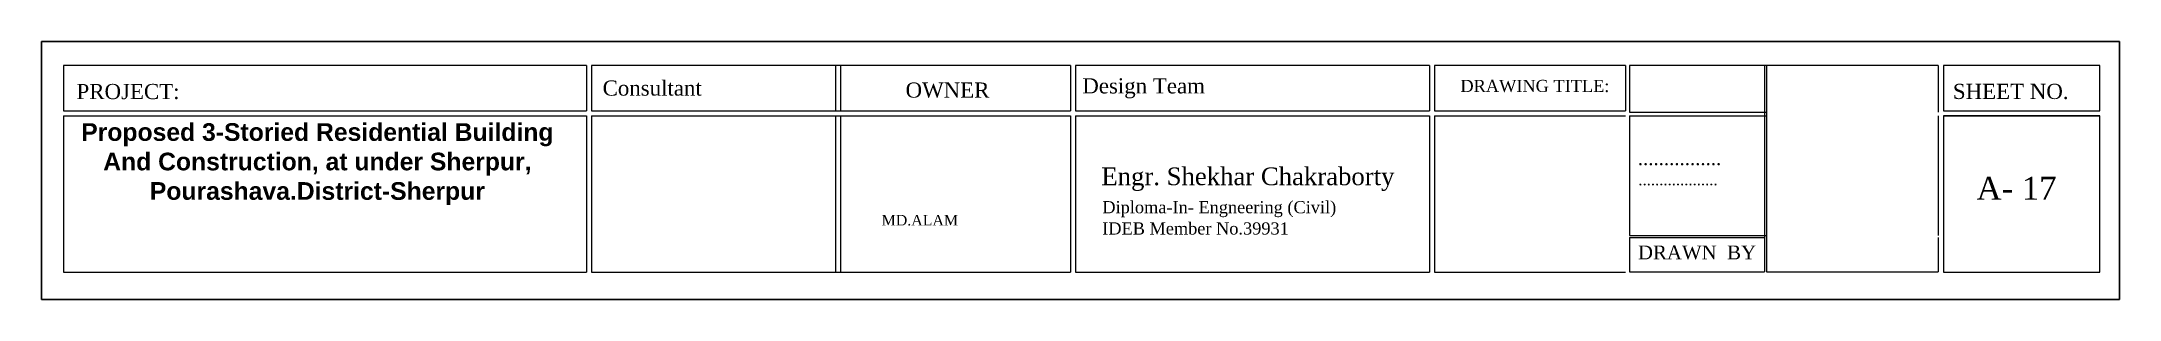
# Model space of a CAD drawing. Header units: inches. Extents: x -4010 to 65129, y -40138 to -1318.
# Drawn here: x 42473 to 43657, y -25186 to -25039 of the extents above; entities that cross this region are included whole.
import ezdxf

# ---------------------------------------------------------------- set-up
doc = ezdxf.new("R2010")
doc.units = ezdxf.units.IN
doc.header["$MEASUREMENT"] = 0
doc.layers.add('Brick wall', color=3, linetype='Continuous')
doc.layers.add('wall', color=3, linetype='Continuous')
doc.layers.add('sheet', color=150, linetype='Continuous', lineweight=20)
doc.styles.add('time-new-roman', font='times.ttf')

msp = doc.modelspace()

# ---------------------------------------------------------------- texts
at = {"layer": 'wall', "linetype": 'Continuous', "style": 'time-new-roman'}
for s, height, p in [('Consultant', 8.6332, (42792.37, -25070.067)), ('OWNER', 8.6332, (42964.998, -25071.211)), ('Design Team', 8.63321, (43065.696, -25068.81)), ('Engr. Shekhar Chakraborty', 10.07962, (43076.571, -25121.106)), ('Diploma-In- Engneering (Civil) ', 6.90657, (43077.132, -25137.104)), ('IDEB Member No.39931 ', 6.90657, (43077.045, -25149.234))]:
    msp.add_text(s, height=height, dxfattribs=at).set_placement(p)
at = {"layer": 'wall', "insert": (42492.603, -25063.418), "char_height": 8.6332, "width": 477.28176, "attachment_point": 1, "style": 'time-new-roman'}
msp.add_mtext('PROJECT:', dxfattribs=at)
at = {"layer": 'wall', "linetype": 'Continuous', "style": 'time-new-roman'}
for s, insert, char_height, width, attachment_point in [('DRAWING TITLE:', (43281.152, -25061.091), 6.90657, 477.28176, 1), ('SHEET NO.', (43561.774, -25063.342), 8.6332, 477.28176, 1), ('\\pt1.472;{\\fArial|b1|i0|c0|p34;Proposed 3-Storied Residential Building \\PAnd Construction, at under Sherpur, \\PPourashava.District-Sherpur   }', (42629.83, -25085.776), 10.07962, 297.56904, 2), ('................         ', (43382.24, -25101.836), 7.8693, 372.62069, 1), ('...................', (43382.538, -25114.876), 6.29544, 298.09655, 1), ('A- 17         ', (43575.229, -25116.284), 13.10351, 55.22424, 1), ('MD.ALAM', (42951.359, -25138.075), 6, 142.23753, 1), ('DRAWN  BY           ', (43382.298, -25155.517), 7.8693, 372.62069, 1)]:
    msp.add_mtext(s, dxfattribs=dict(at, insert=insert, char_height=char_height, width=width, attachment_point=attachment_point))

# ---------------------------------------------------------------- linework, layer by layer
at = {"layer": 'Brick wall'}
msp.add_lwpolyline([(42472.675, -25039.246), (43656.675, -25039.246), (43656.675, -25186.246), (42472.675, -25186.246)], close=True, dxfattribs=at)
at = {"layer": 'sheet'}
for p, q in [((42783.228, -25052.874), (42485.175, -25052.874)), ((42485.175, -25052.874), (42485.175, -25078.806)), ((42783.228, -25052.874), (42783.228, -25078.806)), ((43058.936, -25052.874), (42785.991, -25052.874)), ((42785.991, -25052.874), (42785.991, -25078.806)), ((42925.14, -25052.874), (42925.14, -25078.806)), ((42928.012, -25052.874), (42928.012, -25078.806)), ((43058.936, -25052.874), (43058.936, -25078.806)), ((43263.526, -25052.874), (43061.808, -25052.874)), ((43061.808, -25052.874), (43061.808, -25078.806)), ((43263.526, -25052.874), (43263.526, -25078.806)), ((43375.253, -25052.874), (43266.33, -25052.874)), ((43266.33, -25052.874), (43266.33, -25078.806)), ((43375.253, -25052.874), (43375.253, -25078.806)), ((43553.419, -25052.874), (43377.409, -25052.874)), ((43377.409, -25052.874), (43377.409, -25079.482)), ((43454.464, -25052.874), (43454.464, -25170.539)), ((43455.5, -25052.874), (43455.5, -25170.539)), ((43553.419, -25052.874), (43553.419, -25079.482)), ((42485.175, -25078.806), (42783.228, -25078.806)), ((42485.175, -25081.568), (42783.228, -25081.568)), ((42485.175, -25081.568), (42485.175, -25170.746)), ((42783.228, -25081.568), (42783.228, -25170.746)), ((42785.991, -25078.806), (43058.936, -25078.806)), ((42785.991, -25081.568), (43058.936, -25081.568)), ((42785.991, -25081.568), (42785.991, -25170.746)), ((42925.14, -25081.568), (42925.14, -25170.746)), ((42928.012, -25081.568), (42928.012, -25170.746)), ((43058.936, -25081.568), (43058.936, -25170.746)), ((43061.808, -25078.806), (43263.526, -25078.806)), ((43061.808, -25081.568), (43263.526, -25081.568)), ((43061.808, -25081.568), (43061.808, -25170.746)), ((43263.526, -25081.568), (43263.526, -25170.746)), ((43266.33, -25078.806), (43375.253, -25078.806)), ((43266.33, -25081.568), (43375.253, -25081.568)), ((43266.33, -25081.568), (43266.33, -25170.663)), ((43377.409, -25079.482), (43455.5, -25079.482)), ((43377.409, -25081.639), (43455.5, -25081.639)), ((43377.409, -25081.639), (43377.409, -25149.866)), ((43553.419, -25081.639), (43553.419, -25149.866)), ((43556.358, -25078.806), (43645.535, -25078.806)), ((43556.358, -25081.568), (43645.535, -25081.568)), ((43377.409, -25149.866), (43455.5, -25149.866)), ((43377.409, -25150.902), (43377.409, -25170.539)), ((43377.409, -25150.902), (43454.464, -25150.902)), ((43553.419, -25150.902), (43553.419, -25170.539)), ((42485.175, -25170.746), (42783.228, -25170.746)), ((42785.991, -25170.746), (43058.936, -25170.746)), ((43061.808, -25170.746), (43263.526, -25170.746)), ((43266.33, -25170.663), (43375.253, -25170.663)), ((43377.409, -25170.539), (43454.464, -25170.539)), ((43455.5, -25170.539), (43553.419, -25170.539))]:
    msp.add_line(p, q, dxfattribs=at)
for points in [[(43645.535, -25078.806), (43645.535, -25052.874), (43556.358, -25052.874), (43556.358, -25078.806)], [(43556.358, -25081.568), (43556.358, -25170.746), (43645.535, -25170.746), (43645.535, -25081.568), (43556.358, -25081.568)]]:
    msp.add_lwpolyline(points, dxfattribs=at)
msp.add_lwpolyline([(43556.358, -25170.746), (43645.535, -25170.746), (43645.535, -25081.568), (43556.358, -25081.568)], close=True, dxfattribs=at)

msp.set_redraw_order([(e.dxf.handle, doc.entitydb.next_handle()) for e in msp.query("TEXT MTEXT ATTDEF DIMENSION ARC_DIMENSION")])  # texts and dimensions are drawn at this point

doc.saveas('drawing.dxf')
